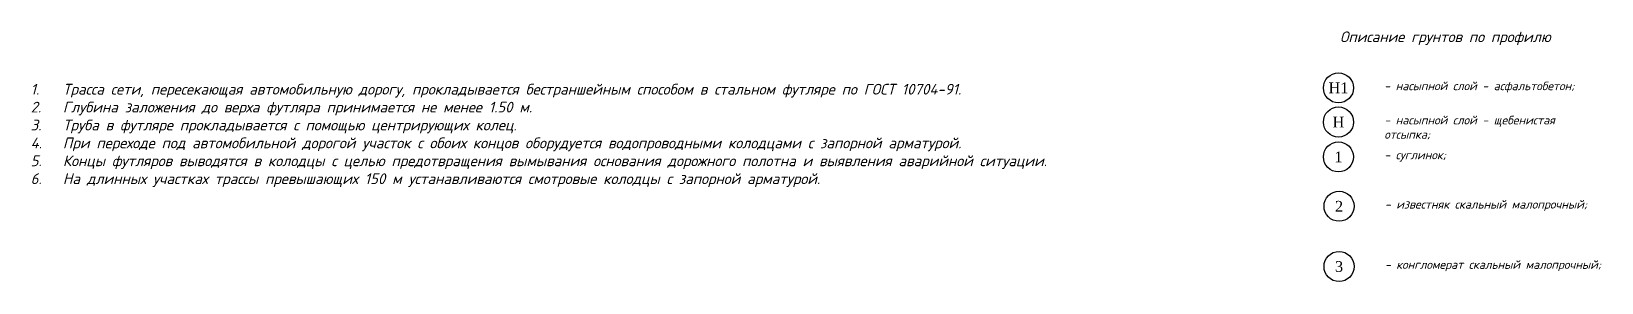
# Model space of a CAD drawing. Header units: millimetres. Extents: x 41890028 to 44740435, y 21258419 to 23626306.
# Drawn here: x 41920440 to 42103075, y 21853919 to 21883163 of the extents above; entities that cross this region are included whole.
import ezdxf
from ezdxf.enums import TextEntityAlignment as Align

# ---------------------------------------------------------------- set-up
doc = ezdxf.new("R2010")
doc.units = ezdxf.units.MM
doc.set_wipeout_variables(frame=1)
doc.layers.add('ГЛ_Разрез_СквМаска', color=6, linetype='Continuous')
doc.layers.add('ГЛ_Разрез_СлоиОбозначения', color=7, linetype='Continuous')
doc.styles.get("Standard").update_dxf_attribs({"font": 'isocpeui.ttf'})
doc.styles.add('ГеологияРазрезОсь', font='times.ttf', dxfattribs={"height": 2.5})

msp = doc.modelspace()

# ---------------------------------------------------------------- texts
at = {"attachment_point": 1}
for s, insert, char_height, width in [('\\pi-3750,l3750,t3750;Описание грунтов по профилю', (42072645.578, 21883158.234), 1250, 1162019.88636), ('\\pi-3750,l3750,t3750;1.^IТрасса сети, пересекающая автомобильную дорогу, прокладывается бестраншейным способом в стальном футляре по ГОСТ 10704-91.\\P2.^IГлубина заложения до верха футляра принимается не менее 1.50 м.\\P3.^IТруба в футляре прокладывается с помощью центрирующих колец. \\P4.^IПри переходе под автомобильной дорогой участок с обоих концов оборудуется водопроводными колодцами с запорной арматурой.\\P5.^IКонцы футляров выводятся в колодцы с целью предотвращения вымывания основания дорожного полотна и выявления аварийной ситуации.\\P6.^IНа длинных участках трассы превышающих 150 м устанавливаются смотровые колодцы с запорной арматурой.', (41920349.575, 21877055.111), 1250, 1162019.88636), ('- насыпной слой - асфальтобетон;', (42077799.521, 21877315.576), 1000, 24328.61196), ('- насыпной слой - щебенистая отсыпка;', (42077799.521, 21873338.053), 1000, 24328.61196), ('- суглинок;', (42077798.719, 21869277.271), 1000, 24328.61196), ('- известняк скальный малопрочный;', (42077868.556, 21863533.843), 1000, 24328.61196), ('- конгломерат скальный малопрочный;', (42077868.556, 21856520.617), 1000, 24328.61196)]:
    msp.add_mtext(s, dxfattribs=dict(at, insert=insert, char_height=char_height, width=width))

# ---------------------------------------------------------------- blocks, each defined once
blk = doc.blocks.new('ГЛ_Разрез_СлоиОбозначения')
blk.add_wipeout([(3.75, 0), (3.61, 1.08), (3.1, 2.14), (2.3, 2.99), (1.45, 3.48), (0.58, 3.71), (0, 3.75), (-0.58, 3.71), (-1.45, 3.48), (-2.3, 2.99), (-3.1, 2.14), (-3.61, 1.08), (-3.75, 0), (-3.61, -1.08), (-3.1, -2.14), (-2.3, -2.99), (-1.45, -3.48), (-0.58, -3.71), (0, -3.75), (0.58, -3.71), (1.45, -3.48), (2.3, -2.99), (3.1, -2.14), (3.61, -1.08)]).dxf.layer = 'ГЛ_Разрез_СквМаска'
at = {"layer": 'ГЛ_Разрез_СлоиОбозначения'}
blk.add_circle((0, 0), 3.5, dxfattribs=at)
at = {"layer": 'ГЛ_Разрез_СлоиОбозначения', "style": 'ГеологияРазрезОсь'}
blk.add_attdef('НОМЕР', text='', height=2.5, dxfattribs=at).set_placement((0, 0), align=Align.MIDDLE_CENTER)

# ---------------------------------------------------------------- block references
at = {"xscale": 500, "yscale": 500, "zscale": 500}
for p, values in [((42072470.056, 21876588.874), {'НОМЕР': 'Н1'}), ((42072469.254, 21868550.569), {'НОМЕР': '1'}), ((42072539.091, 21862807.141), {'НОМЕР': '2'}), ((42072539.091, 21855793.915), {'НОМЕР': '3'})]:
    msp.add_blockref('ГЛ_Разрез_СлоиОбозначения', p, dxfattribs=at).add_auto_attribs(values)

msp.set_redraw_order([(e.dxf.handle, doc.entitydb.next_handle()) for e in msp.query("TEXT MTEXT ATTDEF DIMENSION ARC_DIMENSION")])  # texts and dimensions are drawn at this point

# ---------------------------------------------------------------- next in the draw order: block references
at = {"xscale": 500, "yscale": 500, "zscale": 500}
msp.add_blockref('ГЛ_Разрез_СлоиОбозначения', (42072470.056, 21872611.351), dxfattribs=at).add_auto_attribs({'НОМЕР': 'Н'})

doc.saveas('drawing.dxf')
